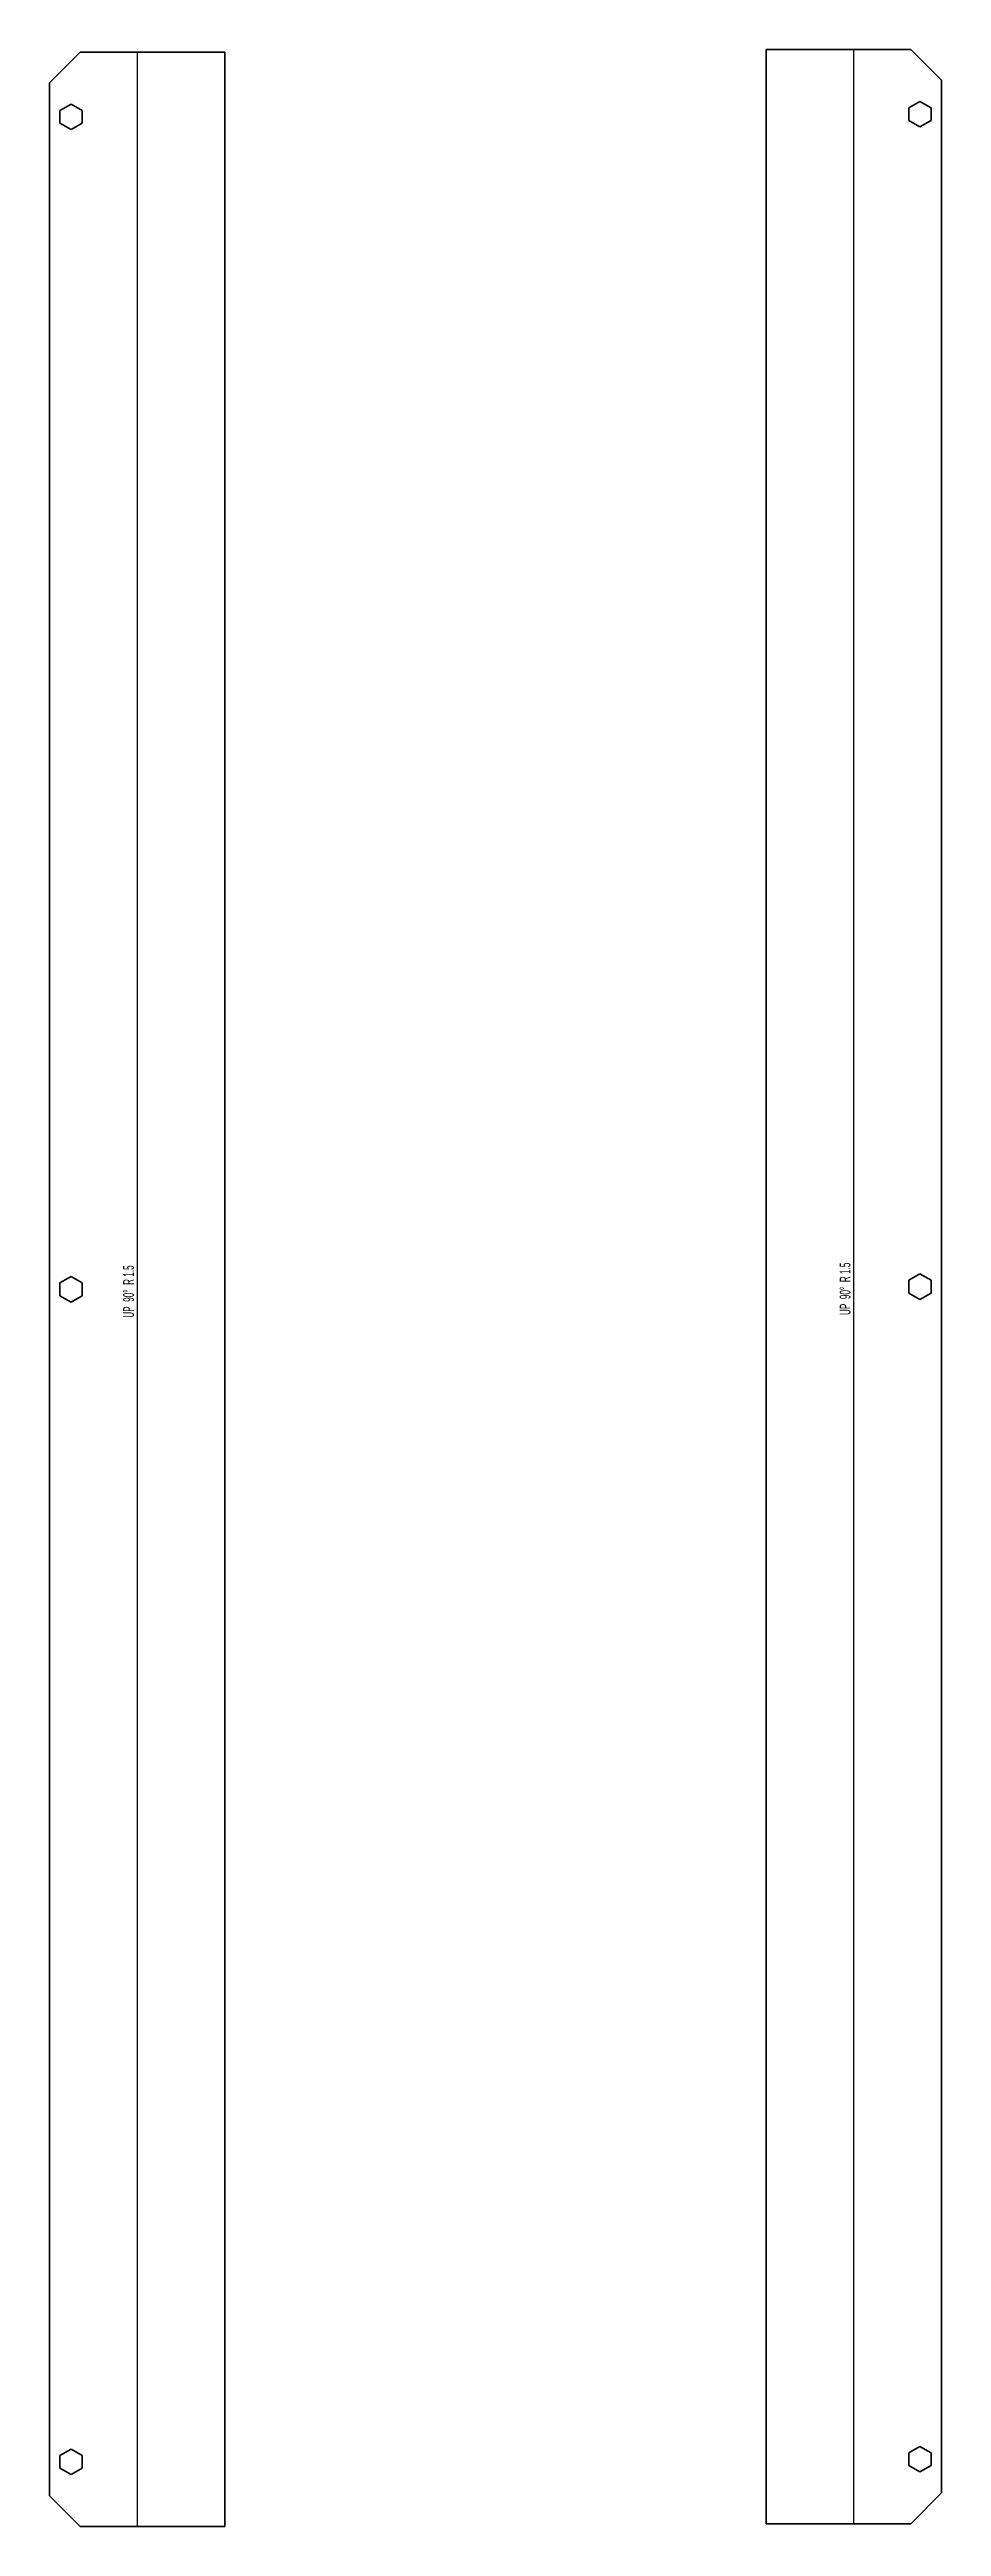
# Model space of a CAD drawing. Header units: millimetres. Extents: x -3368 to 3235, y -802 to 803.
# Drawn here: x -3368 to -3078, y -571 to 234 of the extents above; entities that cross this region are included whole.
import ezdxf

# ---------------------------------------------------------------- set-up
doc = ezdxf.new("R2010")
doc.units = ezdxf.units.MM
doc.styles.add('SLDTEXTSTYLE0', font='TXT', dxfattribs={"width": 0.5675})

msp = doc.modelspace()

# ---------------------------------------------------------------- texts
at = {"color": 7, "linetype": 'Continuous', "lineweight": 0, "char_height": 3.5, "attachment_point": 2, "rotation": 90, "style": 'SLDTEXTSTYLE0'}
for insert in [(-3111.55, -168.63), (-3344.41, -169.5)]:
    msp.add_mtext('UP  90°  R 1.5', dxfattribs=dict(at, insert=insert))

# ---------------------------------------------------------------- linework, layer by layer
at = {"color": 7, "linetype": 'Continuous', "lineweight": 35}
for p, q in [((-3135.48, -569.91), (-3135.48, 234.09)), ((-3088.47, 234.09), (-3135.48, 234.09)), ((-3088.47, 234.09), (-3078.47, 224.09)), ((-3368.33, 223.22), (-3358.33, 233.22)), ((-3311.33, 233.22), (-3358.33, 233.22)), ((-3311.33, 233.22), (-3311.33, -570.78)), ((-3368.33, 223.22), (-3368.33, -560.78)), ((-3078.47, -559.91), (-3078.47, 224.09)), ((-3361.33, 216.37), (-3364.93, 214.3)), ((-3364.93, 214.3), (-3364.93, 210.14)), ((-3364.93, 210.14), (-3361.33, 208.06)), ((-3357.73, 214.3), (-3361.33, 216.37)), ((-3361.33, 208.06), (-3357.73, 210.14)), ((-3357.73, 210.14), (-3357.73, 214.3)), ((-3089.07, 215.16), (-3085.47, 217.24)), ((-3089.07, 211.01), (-3089.07, 215.16)), ((-3085.47, 208.93), (-3089.07, 211.01)), ((-3085.47, 217.24), (-3081.87, 215.16)), ((-3081.87, 211.01), (-3085.47, 208.93)), ((-3081.87, 215.16), (-3081.87, 211.01)), ((-3361.33, -164.63), (-3364.93, -166.7)), ((-3364.93, -166.7), (-3364.93, -170.86)), ((-3357.73, -166.7), (-3361.33, -164.63)), ((-3357.73, -170.86), (-3357.73, -166.7)), ((-3089.07, -165.84), (-3085.47, -163.76)), ((-3089.07, -169.99), (-3089.07, -165.84)), ((-3085.47, -163.76), (-3081.87, -165.84)), ((-3081.87, -165.84), (-3081.87, -169.99)), ((-3364.93, -170.86), (-3361.33, -172.94)), ((-3361.33, -172.94), (-3357.73, -170.86)), ((-3085.47, -172.07), (-3089.07, -169.99)), ((-3081.87, -169.99), (-3085.47, -172.07)), ((-3361.33, -545.63), (-3364.93, -547.7)), ((-3357.73, -547.7), (-3361.33, -545.63)), ((-3089.07, -546.84), (-3085.47, -544.76)), ((-3089.07, -550.99), (-3089.07, -546.84)), ((-3085.47, -544.76), (-3081.87, -546.84)), ((-3081.87, -546.84), (-3081.87, -550.99)), ((-3364.93, -547.7), (-3364.93, -551.86)), ((-3364.93, -551.86), (-3361.33, -553.94)), ((-3361.33, -553.94), (-3357.73, -551.86)), ((-3357.73, -551.86), (-3357.73, -547.7)), ((-3085.47, -553.07), (-3089.07, -550.99)), ((-3081.87, -550.99), (-3085.47, -553.07)), ((-3358.33, -570.78), (-3368.33, -560.78)), ((-3078.47, -559.91), (-3088.47, -569.91)), ((-3358.33, -570.78), (-3311.33, -570.78)), ((-3135.48, -569.91), (-3088.47, -569.91))]:
    msp.add_line(p, q, dxfattribs=at)
at = {"color": 7, "linetype": 'Continuous'}
for p, q in [((-3106.97, -569.91), (-3106.97, 234.09)), ((-3339.83, 233.22), (-3339.83, -570.78))]:
    msp.add_line(p, q, dxfattribs=at)

msp.set_redraw_order([(e.dxf.handle, doc.entitydb.next_handle()) for e in msp.query("TEXT MTEXT ATTDEF DIMENSION ARC_DIMENSION")])  # texts and dimensions are drawn at this point

doc.saveas('drawing.dxf')
